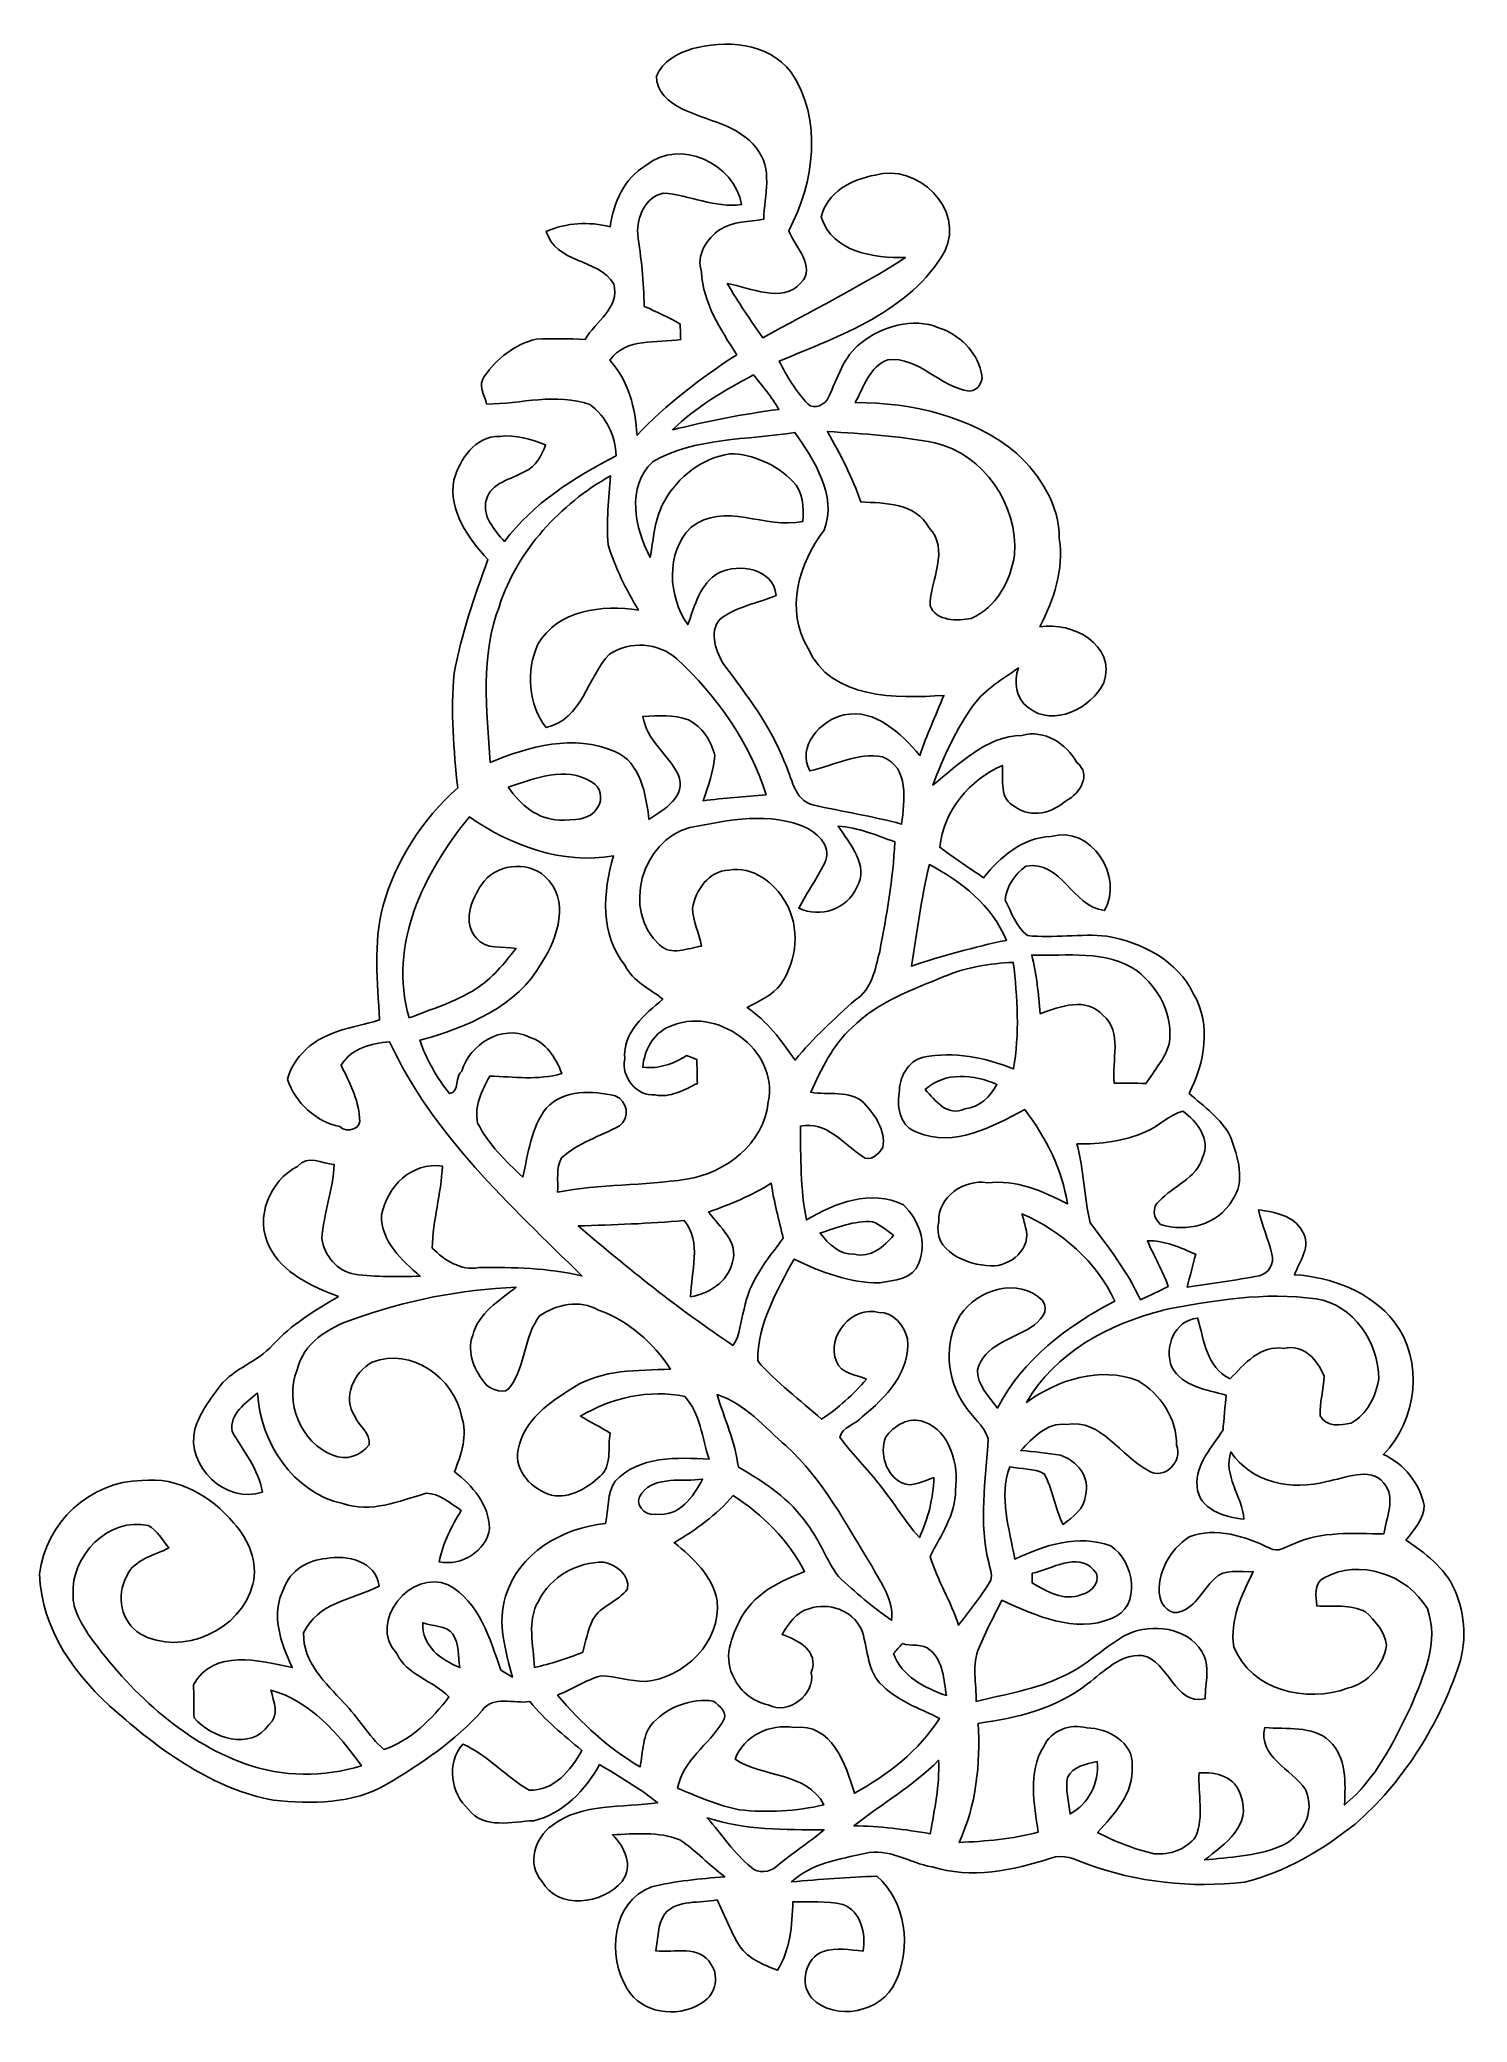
# Model space of a CAD drawing. Header units: centimetres. Extents: x -7.5 to 7.1, y -12.6 to 7.7.
import ezdxf

# ---------------------------------------------------------------- set-up
doc = ezdxf.new("R2010")
doc.units = ezdxf.units.CM
doc.header["$MEASUREMENT"] = 0
doc.layers.add('Camada 1', color=7, linetype='Continuous')

msp = doc.modelspace()

# ---------------------------------------------------------------- linework, layer by layer
at = {"layer": 'Camada 1', "color": 13}
for points, knots in [([(-0.837, 7.578), (-0.493, 7.673), (-0.052, 7.646), (0.181, 7.343), (0.181, 7.343), (0.509, 6.858), (0.421, 6.213), (0.159, 5.718), (0.159, 5.718), (0.225, 5.555), (0.442, 5.353), (0.284, 5.185), (0.284, 5.185), (0.094, 4.967), (-0.232, 5.142), (-0.469, 5.179), (-0.469, 5.179), (-0.356, 4.988), (-0.234, 4.804), (-0.104, 4.624), (-0.104, 4.624), (0.382, 4.896), (0.884, 5.142), (1.352, 5.445), (1.352, 5.445), (1.031, 5.441), (0.605, 5.495), (0.492, 5.859), (0.492, 5.859), (0.549, 6.114), (0.806, 6.245), (1.042, 6.289), (1.042, 6.289), (1.469, 6.413), (1.967, 5.943), (1.754, 5.51), (1.754, 5.51), (1.401, 4.889), (0.683, 4.647), (0.062, 4.386), (0.062, 4.386), (0.141, 4.229), (0.233, 4.077), (0.354, 3.949), (0.354, 3.949), (0.416, 3.883), (0.537, 3.941), (0.565, 4.016), (0.565, 4.016), (0.657, 4.21), (0.718, 4.433), (0.895, 4.57), (0.895, 4.57), (1.115, 4.741), (1.424, 4.838), (1.692, 4.728), (1.692, 4.728), (1.899, 4.659), (2.078, 4.492), (2.126, 4.274), (2.126, 4.274), (2.161, 4.191), (2.099, 4.082), (2.007, 4.08), (2.007, 4.08), (1.701, 4.119), (1.496, 4.434), (1.172, 4.401), (1.172, 4.401), (0.989, 4.327), (0.924, 4.125), (0.84, 3.963), (0.84, 3.963), (1.423, 3.962), (2.035, 3.822), (2.492, 3.442), (2.492, 3.442), (2.731, 3.217), (2.928, 2.912), (2.925, 2.572), (2.925, 2.572), (2.977, 2.253), (2.867, 1.949), (2.727, 1.67), (2.727, 1.67), (3.059, 1.724), (3.508, 1.489), (3.381, 1.097), (3.381, 1.097), (3.254, 0.837), (2.863, 0.64), (2.608, 0.843), (2.608, 0.843), (2.477, 0.939), (2.461, 1.106), (2.507, 1.249), (2.507, 1.249), (2.346, 1.137), (2.172, 1.034), (2.052, 0.875), (2.052, 0.875), (1.869, 0.625), (1.744, 0.339), (1.632, 0.052), (1.632, 0.052), (1.906, 0.266), (2.169, 0.55), (2.543, 0.56), (2.543, 0.56), (2.774, 0.622), (2.997, 0.476), (3.105, 0.281), (3.105, 0.281), (3.26, 0.16), (3.133, -0.042), (2.999, -0.105), (2.999, -0.105), (2.858, -0.233), (2.639, -0.292), (2.475, -0.171), (2.475, -0.171), (2.308, -0.096), (2.352, 0.103), (2.344, 0.253), (2.344, 0.253), (2.007, 0.109), (1.742, -0.216), (1.703, -0.584), (1.703, -0.584), (1.848, -0.693), (2, -0.793), (2.151, -0.896), (2.151, -0.896), (2.323, -0.681), (2.547, -0.486), (2.838, -0.475), (2.838, -0.475), (3.25, -0.352), (3.589, -0.888), (3.386, -1.231), (3.386, -1.231), (3.047, -1.185), (2.953, -0.711), (2.582, -0.779), (2.582, -0.779), (2.472, -0.858), (2.383, -0.988), (2.373, -1.124), (2.373, -1.124), (2.434, -1.248), (2.486, -1.402), (2.6, -1.487), (2.6, -1.487), (2.868, -1.517), (3.143, -1.464), (3.412, -1.494), (3.412, -1.494), (3.769, -1.557), (4.137, -1.743), (4.299, -2.086), (4.299, -2.086), (4.481, -2.401), (4.414, -2.791), (4.252, -3.101), (4.252, -3.101), (4.403, -3.236), (4.581, -3.358), (4.676, -3.544), (4.676, -3.544), (4.749, -3.746), (4.836, -4.005), (4.69, -4.198), (4.69, -4.198), (4.55, -4.444), (4.22, -4.527), (3.961, -4.44), (3.961, -4.44), (3.887, -4.382), (3.868, -4.261), (3.949, -4.201), (3.949, -4.201), (4.09, -4.048), (4.324, -3.973), (4.39, -3.758), (4.39, -3.758), (4.476, -3.565), (4.332, -3.391), (4.19, -3.283), (4.19, -3.283), (4.046, -3.318), (3.943, -3.437), (3.808, -3.494), (3.808, -3.494), (3.588, -3.59), (3.343, -3.625), (3.105, -3.616), (3.105, -3.616), (3.179, -3.88), (3.174, -4.16), (3.242, -4.424), (3.242, -4.424), (3.428, -4.676), (3.622, -4.924), (3.755, -5.21), (3.755, -5.21), (3.852, -5.169), (3.947, -5.123), (4.04, -5.074), (4.04, -5.074), (3.98, -4.913), (3.895, -4.765), (3.826, -4.609), (3.826, -4.609), (4.003, -4.602), (4.161, -4.679), (4.32, -4.746), (4.32, -4.746), (4.29, -4.856), (4.262, -4.97), (4.232, -5.081), (4.232, -5.081), (4.478, -5.043), (4.726, -5.014), (4.97, -4.965), (4.97, -4.965), (5.065, -4.945), (5.128, -4.837), (5.098, -4.744), (5.098, -4.744), (5.061, -4.591), (4.998, -4.445), (4.962, -4.291), (4.962, -4.291), (5.122, -4.317), (5.324, -4.346), (5.409, -4.509), (5.409, -4.509), (5.506, -4.657), (5.384, -4.817), (5.329, -4.955), (5.329, -4.955), (5.709, -4.979), (6.11, -5.128), (6.35, -5.437), (6.35, -5.437), (6.655, -5.833), (6.585, -6.445), (6.239, -6.793), (6.239, -6.793), (6.449, -6.886), (6.608, -7.087), (6.655, -7.311), (6.655, -7.311), (6.656, -7.451), (6.552, -7.564), (6.469, -7.668), (6.469, -7.668), (6.663, -7.803), (6.869, -7.948), (6.966, -8.174), (6.966, -8.174), (7.08, -8.43), (7.097, -8.738), (6.993, -9.001), (6.993, -9.001), (6.781, -9.598), (6.429, -10.155), (5.949, -10.572), (5.949, -10.572), (5.615, -10.838), (5.237, -11.061), (4.819, -11.165), (4.819, -11.165), (4.276, -11.228), (3.716, -11.169), (3.204, -10.977), (3.204, -10.977), (3.087, -10.939), (2.964, -10.868), (2.84, -10.921), (2.84, -10.921), (2.451, -11.047), (2.025, -11.133), (1.624, -11.01), (1.624, -11.01), (1.394, -10.97), (1.175, -10.809), (0.936, -10.872), (0.936, -10.872), (0.677, -10.933), (0.388, -10.97), (0.189, -11.164), (0.189, -11.164), (0.479, -11.135), (0.77, -11.117), (1.061, -11.104), (1.061, -11.104), (1.36, -11.371), (1.414, -11.83), (1.252, -12.185), (1.252, -12.185), (1.108, -12.498), (0.637, -12.599), (0.392, -12.348), (0.392, -12.348), (0.266, -12.202), (0.328, -11.938), (0.512, -11.874), (0.512, -11.874), (0.646, -11.836), (0.784, -11.855), (0.919, -11.871), (0.919, -11.871), (0.949, -11.691), (0.9, -11.465), (0.712, -11.394), (0.712, -11.394), (0.545, -11.354), (0.372, -11.373), (0.202, -11.366), (0.202, -11.366), (0.192, -11.608), (0.178, -11.854), (0.044, -12.066), (0.044, -12.066), (-0.098, -12.009), (-0.256, -11.952), (-0.343, -11.818), (-0.343, -11.818), (-0.436, -11.669), (-0.498, -11.503), (-0.573, -11.346), (-0.573, -11.346), (-0.747, -11.385), (-0.976, -11.339), (-1.108, -11.488), (-1.108, -11.488), (-1.183, -11.6), (-1.178, -11.74), (-1.198, -11.869), (-1.198, -11.869), (-1.009, -11.887), (-0.751, -11.806), (-0.636, -12.003), (-0.636, -12.003), (-0.538, -12.143), (-0.602, -12.342), (-0.749, -12.412), (-0.749, -12.412), (-0.987, -12.555), (-1.346, -12.508), (-1.491, -12.257), (-1.491, -12.257), (-1.697, -11.924), (-1.656, -11.37), (-1.243, -11.214), (-1.243, -11.214), (-0.999, -11.152), (-0.746, -11.133), (-0.495, -11.11), (-0.495, -11.11), (-0.655, -10.993), (-0.788, -10.842), (-0.954, -10.734), (-0.954, -10.734), (-1.173, -10.644), (-1.413, -10.673), (-1.643, -10.681), (-1.643, -10.681), (-1.518, -10.805), (-1.426, -10.999), (-1.545, -11.16), (-1.545, -11.16), (-1.744, -11.389), (-2.197, -11.459), (-2.364, -11.155), (-2.364, -11.155), (-2.524, -10.978), (-2.435, -10.709), (-2.26, -10.585), (-2.26, -10.585), (-1.956, -10.354), (-1.535, -10.405), (-1.18, -10.354), (-1.18, -10.354), (-1.366, -10.205), (-1.571, -10.085), (-1.775, -9.964), (-1.775, -9.964), (-1.923, -10.225), (-2.143, -10.467), (-2.448, -10.537), (-2.448, -10.537), (-2.668, -10.548), (-2.955, -10.627), (-3.114, -10.423), (-3.114, -10.423), (-3.297, -10.256), (-3.343, -9.949), (-3.174, -9.755), (-3.174, -9.755), (-2.916, -9.864), (-2.736, -10.09), (-2.495, -10.224), (-2.495, -10.224), (-2.247, -10.235), (-2.062, -10.022), (-1.956, -9.819), (-1.956, -9.819), (-2.142, -9.662), (-2.334, -9.51), (-2.487, -9.32), (-2.487, -9.32), (-2.647, -9.342), (-2.862, -9.254), (-2.976, -9.409), (-2.976, -9.409), (-3.247, -9.724), (-3.599, -9.952), (-3.951, -10.165), (-3.951, -10.165), (-4.296, -10.372), (-4.72, -10.363), (-5.107, -10.329), (-5.107, -10.329), (-5.722, -10.212), (-6.245, -9.835), (-6.707, -9.432), (-6.707, -9.432), (-7.123, -9.073), (-7.485, -8.585), (-7.499, -8.014), (-7.499, -8.014), (-7.443, -7.496), (-6.979, -7.061), (-6.454, -7.06), (-6.454, -7.06), (-6.088, -7.015), (-5.74, -7.223), (-5.514, -7.495), (-5.514, -7.495), (-5.364, -7.661), (-5.264, -7.893), (-5.319, -8.119), (-5.319, -8.119), (-5.438, -8.59), (-6.042, -8.863), (-6.471, -8.628), (-6.471, -8.628), (-6.666, -8.505), (-6.722, -8.235), (-6.609, -8.038), (-6.609, -8.038), (-6.536, -7.863), (-6.329, -7.829), (-6.178, -7.748), (-6.178, -7.748), (-6.242, -7.666), (-6.297, -7.572), (-6.389, -7.519), (-6.389, -7.519), (-6.793, -7.429), (-7.181, -7.831), (-7.158, -8.226), (-7.158, -8.226), (-7.163, -8.385), (-7.067, -8.524), (-6.987, -8.654), (-6.987, -8.654), (-6.58, -9.211), (-6.056, -9.716), (-5.398, -9.957), (-5.398, -9.957), (-5.018, -10.091), (-4.594, -10.095), (-4.209, -9.975), (-4.209, -9.975), (-4.449, -9.648), (-4.727, -9.316), (-5.134, -9.202), (-5.134, -9.202), (-5.107, -9.319), (-5.043, -9.462), (-5.156, -9.557), (-5.156, -9.557), (-5.341, -9.827), (-5.745, -9.69), (-5.921, -9.485), (-5.921, -9.485), (-5.922, -9.401), (-5.924, -9.232), (-5.925, -9.147), (-5.925, -9.147), (-5.726, -8.778), (-5.247, -8.896), (-4.917, -8.972), (-4.917, -8.972), (-5.034, -8.724), (-5.14, -8.424), (-5.001, -8.163), (-5.001, -8.163), (-4.942, -7.976), (-4.754, -7.871), (-4.568, -7.856), (-4.568, -7.856), (-4.358, -7.815), (-4.061, -7.882), (-4.028, -8.138), (-4.028, -8.138), (-4.295, -8.279), (-4.661, -8.305), (-4.8, -8.618), (-4.8, -8.618), (-4.813, -8.917), (-4.571, -9.132), (-4.389, -9.332), (-4.389, -9.332), (-4.241, -9.481), (-4.139, -9.671), (-3.98, -9.809), (-3.98, -9.809), (-3.705, -9.719), (-3.488, -9.498), (-3.315, -9.272), (-3.315, -9.272), (-3.477, -9.103), (-3.744, -9.052), (-3.849, -8.827), (-3.849, -8.827), (-4.153, -8.502), (-3.698, -7.958), (-3.322, -8.126), (-3.322, -8.126), (-2.998, -8.301), (-2.899, -8.679), (-2.783, -8.998), (-2.783, -8.998), (-2.783, -8.998), (-2.665, -9.071), (-2.665, -9.071), (-2.665, -9.071), (-2.735, -8.802), (-2.824, -8.517), (-2.735, -8.243), (-2.735, -8.243), (-2.608, -7.803), (-2.15, -7.54), (-1.715, -7.5), (-1.715, -7.5), (-1.679, -7.356), (-1.704, -7.192), (-1.614, -7.066), (-1.614, -7.066), (-1.374, -6.806), (-0.979, -6.822), (-0.655, -6.841), (-0.655, -6.841), (-0.727, -6.625), (-0.744, -6.37), (-0.904, -6.2), (-0.904, -6.2), (-1.268, -6.123), (-1.651, -6.214), (-1.971, -6.401), (-1.971, -6.401), (-1.869, -6.458), (-1.768, -6.515), (-1.666, -6.574), (-1.666, -6.574), (-1.693, -6.716), (-1.645, -6.909), (-1.769, -7.016), (-1.769, -7.016), (-1.902, -7.137), (-2.077, -7.245), (-2.265, -7.21), (-2.265, -7.21), (-2.46, -7.15), (-2.654, -6.97), (-2.606, -6.743), (-2.606, -6.743), (-2.554, -6.446), (-2.283, -6.254), (-2.041, -6.108), (-2.041, -6.108), (-1.747, -5.92), (-1.384, -5.935), (-1.05, -5.921), (-1.05, -5.921), (-1.225, -5.65), (-1.479, -5.426), (-1.785, -5.316), (-1.785, -5.316), (-1.979, -5.207), (-2.214, -5.255), (-2.388, -5.376), (-2.388, -5.376), (-2.55, -5.588), (-2.529, -5.882), (-2.687, -6.098), (-2.687, -6.098), (-2.736, -6.189), (-2.872, -6.132), (-2.935, -6.081), (-2.935, -6.081), (-3.049, -5.945), (-3.137, -5.754), (-3.072, -5.576), (-3.072, -5.576), (-3.015, -5.347), (-2.8, -5.22), (-2.628, -5.082), (-2.628, -5.082), (-3.195, -5.106), (-3.757, -5.217), (-4.291, -5.41), (-4.291, -5.41), (-4.542, -5.492), (-4.805, -5.654), (-4.868, -5.929), (-4.868, -5.929), (-4.999, -6.257), (-4.829, -6.672), (-4.502, -6.801), (-4.502, -6.801), (-4.37, -6.861), (-4.216, -6.805), (-4.131, -6.694), (-4.131, -6.694), (-4.114, -6.578), (-4.235, -6.499), (-4.278, -6.402), (-4.278, -6.402), (-4.404, -6.213), (-4.288, -5.946), (-4.098, -5.85), (-4.098, -5.85), (-3.699, -5.692), (-3.263, -6.01), (-3.186, -6.402), (-3.186, -6.402), (-3.12, -6.596), (-3.187, -6.791), (-3.259, -6.97), (-3.259, -6.97), (-3.074, -7.107), (-2.906, -7.308), (-2.899, -7.548), (-2.899, -7.548), (-2.931, -7.784), (-3.188, -7.936), (-3.414, -7.891), (-3.414, -7.891), (-3.38, -7.699), (-3.285, -7.53), (-3.19, -7.364), (-3.19, -7.364), (-3.301, -7.294), (-3.412, -7.189), (-3.548, -7.19), (-3.548, -7.19), (-3.826, -7.268), (-4.111, -7.396), (-4.4, -7.295), (-4.4, -7.295), (-4.911, -7.183), (-5.244, -6.667), (-5.272, -6.165), (-5.272, -6.165), (-5.391, -6.27), (-5.56, -6.372), (-5.532, -6.559), (-5.532, -6.559), (-5.417, -6.758), (-5.261, -6.942), (-5.222, -7.177), (-5.222, -7.177), (-5.588, -7.308), (-6.01, -6.91), (-5.912, -6.535), (-5.912, -6.535), (-5.864, -6.368), (-5.754, -6.228), (-5.654, -6.091), (-5.654, -6.091), (-5.509, -5.911), (-5.272, -5.845), (-5.117, -5.675), (-5.117, -5.675), (-4.931, -5.463), (-4.682, -5.323), (-4.445, -5.177), (-4.445, -5.177), (-4.717, -5.075), (-5.017, -4.939), (-5.151, -4.665), (-5.151, -4.665), (-5.304, -4.371), (-5.146, -3.994), (-4.863, -3.847), (-4.863, -3.847), (-4.759, -3.724), (-4.614, -3.819), (-4.487, -3.828), (-4.487, -3.828), (-4.499, -4.086), (-4.596, -4.329), (-4.614, -4.586), (-4.614, -4.586), (-4.59, -4.759), (-4.456, -4.918), (-4.28, -4.95), (-4.28, -4.95), (-4.058, -4.979), (-3.833, -4.975), (-3.609, -4.97), (-3.609, -4.97), (-3.797, -4.806), (-4.009, -4.617), (-4.005, -4.344), (-4.005, -4.344), (-3.945, -4.059), (-3.698, -3.795), (-3.382, -3.845), (-3.382, -3.845), (-3.392, -4.127), (-3.482, -4.399), (-3.485, -4.682), (-3.485, -4.682), (-3.36, -4.808), (-3.194, -4.916), (-3.008, -4.882), (-3.008, -4.882), (-2.656, -4.878), (-2.3, -4.885), (-1.955, -4.967), (-1.955, -4.967), (-2.689, -4.244), (-3.482, -3.524), (-3.922, -2.573), (-3.922, -2.573), (-4.114, -2.589), (-4.311, -2.64), (-4.417, -2.813), (-4.417, -2.813), (-4.334, -2.984), (-4.24, -3.156), (-4.23, -3.351), (-4.23, -3.351), (-4.193, -3.453), (-4.358, -3.518), (-4.43, -3.44), (-4.43, -3.44), (-4.677, -3.388), (-4.883, -3.199), (-4.964, -2.959), (-4.964, -2.959), (-4.944, -2.857), (-4.884, -2.768), (-4.816, -2.692), (-4.816, -2.692), (-4.619, -2.464), (-4.298, -2.431), (-4.024, -2.35), (-4.024, -2.35), (-4.045, -1.964), (-4.089, -1.568), (-3.99, -1.189), (-3.99, -1.189), (-3.859, -0.722), (-3.589, -0.298), (-3.225, 0.022), (-3.225, 0.022), (-3.267, 0.411), (-3.298, 0.804), (-3.262, 1.194), (-3.262, 1.194), (-3.188, 1.593), (-3.056, 1.977), (-2.916, 2.357), (-2.916, 2.357), (-3.118, 2.575), (-3.319, 2.852), (-3.265, 3.169), (-3.265, 3.169), (-3.202, 3.384), (-3.049, 3.623), (-2.795, 3.616), (-2.795, 3.616), (-2.632, 3.639), (-2.475, 3.586), (-2.326, 3.529), (-2.326, 3.529), (-2.367, 3.42), (-2.423, 3.304), (-2.539, 3.258), (-2.539, 3.258), (-2.671, 3.177), (-2.888, 3.147), (-2.932, 2.97), (-2.932, 2.97), (-2.982, 2.803), (-2.849, 2.659), (-2.748, 2.543), (-2.748, 2.543), (-2.455, 2.932), (-2.032, 3.197), (-1.605, 3.418), (-1.605, 3.418), (-1.609, 3.623), (-1.709, 3.821), (-1.875, 3.943), (-1.875, 3.943), (-2.216, 4.064), (-2.578, 3.949), (-2.929, 3.947), (-2.929, 3.947), (-2.95, 4.037), (-3.023, 4.144), (-2.953, 4.229), (-2.953, 4.229), (-2.827, 4.411), (-2.641, 4.559), (-2.422, 4.61), (-2.422, 4.61), (-2.256, 4.618), (-2.089, 4.617), (-1.923, 4.606), (-1.923, 4.606), (-1.816, 4.793), (-1.565, 4.931), (-1.63, 5.175), (-1.63, 5.175), (-1.791, 5.441), (-2.224, 5.382), (-2.319, 5.713), (-2.319, 5.713), (-2.112, 5.802), (-1.885, 5.815), (-1.666, 5.76), (-1.666, 5.76), (-1.629, 6.009), (-1.527, 6.253), (-1.301, 6.387), (-1.301, 6.387), (-0.952, 6.673), (-0.397, 6.404), (-0.322, 5.987), (-0.322, 5.987), (-0.597, 5.947), (-0.853, 6.086), (-1.123, 6.103), (-1.123, 6.103), (-1.307, 6.067), (-1.393, 5.858), (-1.385, 5.687), (-1.385, 5.687), (-1.351, 5.441), (-1.319, 5.195), (-1.32, 4.946), (-1.32, 4.946), (-1.193, 4.894), (-1.07, 4.831), (-0.95, 4.765), (-0.95, 4.765), (-0.949, 4.713), (-0.947, 4.661), (-0.945, 4.608), (-0.945, 4.608), (-1.193, 4.566), (-1.502, 4.632), (-1.669, 4.396), (-1.669, 4.396), (-1.48, 4.185), (-1.407, 3.907), (-1.392, 3.629), (-1.392, 3.629), (-1.09, 3.947), (-0.74, 4.213), (-0.373, 4.451), (-0.373, 4.451), (-0.535, 4.711), (-0.719, 4.978), (-0.732, 5.296), (-0.732, 5.296), (-0.791, 5.473), (-0.679, 5.637), (-0.543, 5.733), (-0.543, 5.733), (-0.41, 5.815), (-0.247, 5.811), (-0.097, 5.837), (-0.097, 5.837), (-0.087, 6.078), (0.001, 6.359), (-0.172, 6.563), (-0.172, 6.563), (-0.355, 6.807), (-0.678, 6.84), (-0.935, 6.967), (-0.935, 6.967), (-1.062, 7.029), (-1.199, 7.145), (-1.192, 7.3), (-1.192, 7.3), (-1.134, 7.45), (-0.978, 7.532), (-0.833, 7.58), (-0.833, 7.58), (-0.833, 7.58), (-0.837, 7.578), (-0.837, 7.578)], [0, 0, 0, 0, 0.004367, 0.004367, 0.004367, 0.004367, 0.008734, 0.008734, 0.008734, 0.008734, 0.0131, 0.0131, 0.0131, 0.0131, 0.017467, 0.017467, 0.017467, 0.017467, 0.021834, 0.021834, 0.021834, 0.021834, 0.026201, 0.026201, 0.026201, 0.026201, 0.030568, 0.030568, 0.030568, 0.030568, 0.034934, 0.034934, 0.034934, 0.034934, 0.039301, 0.039301, 0.039301, 0.039301, 0.043668, 0.043668, 0.043668, 0.043668, 0.048035, 0.048035, 0.048035, 0.048035, 0.052402, 0.052402, 0.052402, 0.052402, 0.056769, 0.056769, 0.056769, 0.056769, 0.061135, 0.061135, 0.061135, 0.061135, 0.065502, 0.065502, 0.065502, 0.065502, 0.069869, 0.069869, 0.069869, 0.069869, 0.074236, 0.074236, 0.074236, 0.074236, 0.078603, 0.078603, 0.078603, 0.078603, 0.082969, 0.082969, 0.082969, 0.082969, 0.087336, 0.087336, 0.087336, 0.087336, 0.091703, 0.091703, 0.091703, 0.091703, 0.09607, 0.09607, 0.09607, 0.09607, 0.100437, 0.100437, 0.100437, 0.100437, 0.104803, 0.104803, 0.104803, 0.104803, 0.10917, 0.10917, 0.10917, 0.10917, 0.113537, 0.113537, 0.113537, 0.113537, 0.117904, 0.117904, 0.117904, 0.117904, 0.122271, 0.122271, 0.122271, 0.122271, 0.126638, 0.126638, 0.126638, 0.126638, 0.131004, 0.131004, 0.131004, 0.131004, 0.135371, 0.135371, 0.135371, 0.135371, 0.139738, 0.139738, 0.139738, 0.139738, 0.144105, 0.144105, 0.144105, 0.144105, 0.148472, 0.148472, 0.148472, 0.148472, 0.152838, 0.152838, 0.152838, 0.152838, 0.157205, 0.157205, 0.157205, 0.157205, 0.161572, 0.161572, 0.161572, 0.161572, 0.165939, 0.165939, 0.165939, 0.165939, 0.170306, 0.170306, 0.170306, 0.170306, 0.174672, 0.174672, 0.174672, 0.174672, 0.179039, 0.179039, 0.179039, 0.179039, 0.183406, 0.183406, 0.183406, 0.183406, 0.187773, 0.187773, 0.187773, 0.187773, 0.19214, 0.19214, 0.19214, 0.19214, 0.196507, 0.196507, 0.196507, 0.196507, 0.200873, 0.200873, 0.200873, 0.200873, 0.20524, 0.20524, 0.20524, 0.20524, 0.209607, 0.209607, 0.209607, 0.209607, 0.213974, 0.213974, 0.213974, 0.213974, 0.218341, 0.218341, 0.218341, 0.218341, 0.222707, 0.222707, 0.222707, 0.222707, 0.227074, 0.227074, 0.227074, 0.227074, 0.231441, 0.231441, 0.231441, 0.231441, 0.235808, 0.235808, 0.235808, 0.235808, 0.240175, 0.240175, 0.240175, 0.240175, 0.244541, 0.244541, 0.244541, 0.244541, 0.248908, 0.248908, 0.248908, 0.248908, 0.253275, 0.253275, 0.253275, 0.253275, 0.257642, 0.257642, 0.257642, 0.257642, 0.262009, 0.262009, 0.262009, 0.262009, 0.266376, 0.266376, 0.266376, 0.266376, 0.270742, 0.270742, 0.270742, 0.270742, 0.275109, 0.275109, 0.275109, 0.275109, 0.279476, 0.279476, 0.279476, 0.279476, 0.283843, 0.283843, 0.283843, 0.283843, 0.28821, 0.28821, 0.28821, 0.28821, 0.292576, 0.292576, 0.292576, 0.292576, 0.296943, 0.296943, 0.296943, 0.296943, 0.30131, 0.30131, 0.30131, 0.30131, 0.305677, 0.305677, 0.305677, 0.305677, 0.310044, 0.310044, 0.310044, 0.310044, 0.31441, 0.31441, 0.31441, 0.31441, 0.318777, 0.318777, 0.318777, 0.318777, 0.323144, 0.323144, 0.323144, 0.323144, 0.327511, 0.327511, 0.327511, 0.327511, 0.331878, 0.331878, 0.331878, 0.331878, 0.336245, 0.336245, 0.336245, 0.336245, 0.340611, 0.340611, 0.340611, 0.340611, 0.344978, 0.344978, 0.344978, 0.344978, 0.349345, 0.349345, 0.349345, 0.349345, 0.353712, 0.353712, 0.353712, 0.353712, 0.358079, 0.358079, 0.358079, 0.358079, 0.362445, 0.362445, 0.362445, 0.362445, 0.366812, 0.366812, 0.366812, 0.366812, 0.371179, 0.371179, 0.371179, 0.371179, 0.375546, 0.375546, 0.375546, 0.375546, 0.379913, 0.379913, 0.379913, 0.379913, 0.384279, 0.384279, 0.384279, 0.384279, 0.388646, 0.388646, 0.388646, 0.388646, 0.393013, 0.393013, 0.393013, 0.393013, 0.39738, 0.39738, 0.39738, 0.39738, 0.401747, 0.401747, 0.401747, 0.401747, 0.406114, 0.406114, 0.406114, 0.406114, 0.41048, 0.41048, 0.41048, 0.41048, 0.414847, 0.414847, 0.414847, 0.414847, 0.419214, 0.419214, 0.419214, 0.419214, 0.423581, 0.423581, 0.423581, 0.423581, 0.427948, 0.427948, 0.427948, 0.427948, 0.432314, 0.432314, 0.432314, 0.432314, 0.436681, 0.436681, 0.436681, 0.436681, 0.441048, 0.441048, 0.441048, 0.441048, 0.445415, 0.445415, 0.445415, 0.445415, 0.449782, 0.449782, 0.449782, 0.449782, 0.454148, 0.454148, 0.454148, 0.454148, 0.458515, 0.458515, 0.458515, 0.458515, 0.462882, 0.462882, 0.462882, 0.462882, 0.467249, 0.467249, 0.467249, 0.467249, 0.471616, 0.471616, 0.471616, 0.471616, 0.475983, 0.475983, 0.475983, 0.475983, 0.480349, 0.480349, 0.480349, 0.480349, 0.484716, 0.484716, 0.484716, 0.484716, 0.489083, 0.489083, 0.489083, 0.489083, 0.49345, 0.49345, 0.49345, 0.49345, 0.497817, 0.497817, 0.497817, 0.497817, 0.502183, 0.502183, 0.502183, 0.502183, 0.50655, 0.50655, 0.50655, 0.50655, 0.510917, 0.510917, 0.510917, 0.510917, 0.515284, 0.515284, 0.515284, 0.515284, 0.519651, 0.519651, 0.519651, 0.519651, 0.524017, 0.524017, 0.524017, 0.524017, 0.528384, 0.528384, 0.528384, 0.528384, 0.532751, 0.532751, 0.532751, 0.532751, 0.537118, 0.537118, 0.537118, 0.537118, 0.541485, 0.541485, 0.541485, 0.541485, 0.545852, 0.545852, 0.545852, 0.545852, 0.550218, 0.550218, 0.550218, 0.550218, 0.554585, 0.554585, 0.554585, 0.554585, 0.558952, 0.558952, 0.558952, 0.558952, 0.563319, 0.563319, 0.563319, 0.563319, 0.567686, 0.567686, 0.567686, 0.567686, 0.572052, 0.572052, 0.572052, 0.572052, 0.576419, 0.576419, 0.576419, 0.576419, 0.580786, 0.580786, 0.580786, 0.580786, 0.585153, 0.585153, 0.585153, 0.585153, 0.58952, 0.58952, 0.58952, 0.58952, 0.593886, 0.593886, 0.593886, 0.593886, 0.598253, 0.598253, 0.598253, 0.598253, 0.60262, 0.60262, 0.60262, 0.60262, 0.606987, 0.606987, 0.606987, 0.606987, 0.611354, 0.611354, 0.611354, 0.611354, 0.615721, 0.615721, 0.615721, 0.615721, 0.620087, 0.620087, 0.620087, 0.620087, 0.624454, 0.624454, 0.624454, 0.624454, 0.628821, 0.628821, 0.628821, 0.628821, 0.633188, 0.633188, 0.633188, 0.633188, 0.637555, 0.637555, 0.637555, 0.637555, 0.641921, 0.641921, 0.641921, 0.641921, 0.646288, 0.646288, 0.646288, 0.646288, 0.650655, 0.650655, 0.650655, 0.650655, 0.655022, 0.655022, 0.655022, 0.655022, 0.659389, 0.659389, 0.659389, 0.659389, 0.663755, 0.663755, 0.663755, 0.663755, 0.668122, 0.668122, 0.668122, 0.668122, 0.672489, 0.672489, 0.672489, 0.672489, 0.676856, 0.676856, 0.676856, 0.676856, 0.681223, 0.681223, 0.681223, 0.681223, 0.68559, 0.68559, 0.68559, 0.68559, 0.689956, 0.689956, 0.689956, 0.689956, 0.694323, 0.694323, 0.694323, 0.694323, 0.69869, 0.69869, 0.69869, 0.69869, 0.703057, 0.703057, 0.703057, 0.703057, 0.707424, 0.707424, 0.707424, 0.707424, 0.71179, 0.71179, 0.71179, 0.71179, 0.716157, 0.716157, 0.716157, 0.716157, 0.720524, 0.720524, 0.720524, 0.720524, 0.724891, 0.724891, 0.724891, 0.724891, 0.729258, 0.729258, 0.729258, 0.729258, 0.733624, 0.733624, 0.733624, 0.733624, 0.737991, 0.737991, 0.737991, 0.737991, 0.742358, 0.742358, 0.742358, 0.742358, 0.746725, 0.746725, 0.746725, 0.746725, 0.751092, 0.751092, 0.751092, 0.751092, 0.755459, 0.755459, 0.755459, 0.755459, 0.759825, 0.759825, 0.759825, 0.759825, 0.764192, 0.764192, 0.764192, 0.764192, 0.768559, 0.768559, 0.768559, 0.768559, 0.772926, 0.772926, 0.772926, 0.772926, 0.777293, 0.777293, 0.777293, 0.777293, 0.781659, 0.781659, 0.781659, 0.781659, 0.786026, 0.786026, 0.786026, 0.786026, 0.790393, 0.790393, 0.790393, 0.790393, 0.79476, 0.79476, 0.79476, 0.79476, 0.799127, 0.799127, 0.799127, 0.799127, 0.803493, 0.803493, 0.803493, 0.803493, 0.80786, 0.80786, 0.80786, 0.80786, 0.812227, 0.812227, 0.812227, 0.812227, 0.816594, 0.816594, 0.816594, 0.816594, 0.820961, 0.820961, 0.820961, 0.820961, 0.825328, 0.825328, 0.825328, 0.825328, 0.829694, 0.829694, 0.829694, 0.829694, 0.834061, 0.834061, 0.834061, 0.834061, 0.838428, 0.838428, 0.838428, 0.838428, 0.842795, 0.842795, 0.842795, 0.842795, 0.847162, 0.847162, 0.847162, 0.847162, 0.851528, 0.851528, 0.851528, 0.851528, 0.855895, 0.855895, 0.855895, 0.855895, 0.860262, 0.860262, 0.860262, 0.860262, 0.864629, 0.864629, 0.864629, 0.864629, 0.868996, 0.868996, 0.868996, 0.868996, 0.873362, 0.873362, 0.873362, 0.873362, 0.877729, 0.877729, 0.877729, 0.877729, 0.882096, 0.882096, 0.882096, 0.882096, 0.886463, 0.886463, 0.886463, 0.886463, 0.89083, 0.89083, 0.89083, 0.89083, 0.895197, 0.895197, 0.895197, 0.895197, 0.899563, 0.899563, 0.899563, 0.899563, 0.90393, 0.90393, 0.90393, 0.90393, 0.908297, 0.908297, 0.908297, 0.908297, 0.912664, 0.912664, 0.912664, 0.912664, 0.917031, 0.917031, 0.917031, 0.917031, 0.921397, 0.921397, 0.921397, 0.921397, 0.925764, 0.925764, 0.925764, 0.925764, 0.930131, 0.930131, 0.930131, 0.930131, 0.934498, 0.934498, 0.934498, 0.934498, 0.938865, 0.938865, 0.938865, 0.938865, 0.943231, 0.943231, 0.943231, 0.943231, 0.947598, 0.947598, 0.947598, 0.947598, 0.951965, 0.951965, 0.951965, 0.951965, 0.956332, 0.956332, 0.956332, 0.956332, 0.960699, 0.960699, 0.960699, 0.960699, 0.965066, 0.965066, 0.965066, 0.965066, 0.969432, 0.969432, 0.969432, 0.969432, 0.973799, 0.973799, 0.973799, 0.973799, 0.978166, 0.978166, 0.978166, 0.978166, 0.982533, 0.982533, 0.982533, 0.982533, 0.9869, 0.9869, 0.9869, 0.9869, 0.991266, 0.991266, 0.991266, 0.991266, 1, 1, 1, 1]), ([(-1.03, 3.682), (-0.672, 3.774), (-0.309, 3.844), (0.058, 3.893), (0.058, 3.893), (-0.017, 4.019), (-0.107, 4.134), (-0.202, 4.245), (-0.202, 4.245), (-0.495, 4.085), (-0.792, 3.92), (-1.03, 3.682), (-1.03, 3.682), (-1.03, 3.682), (-1.03, 3.682), (-1.03, 3.682)], [0, 0, 0, 0, 0.2, 0.2, 0.2, 0.2, 0.4, 0.4, 0.4, 0.4, 0.6, 0.6, 0.6, 0.6, 1, 1, 1, 1]), ([(-1.234, 3.354), (-1.504, 3.101), (-1.413, 2.675), (-1.258, 2.379), (-1.258, 2.379), (-1.221, 2.574), (-1.214, 2.78), (-1.112, 2.955), (-1.112, 2.955), (-0.975, 3.202), (-0.724, 3.395), (-0.443, 3.439), (-0.443, 3.439), (-0.205, 3.437), (0.031, 3.326), (0.199, 3.16), (0.199, 3.16), (0.309, 3.053), (0.31, 2.89), (0.304, 2.748), (0.304, 2.748), (-0.083, 2.661), (-0.495, 2.96), (-0.843, 2.685), (-0.843, 2.685), (-1.102, 2.428), (-1.073, 1.979), (-0.873, 1.692), (-0.873, 1.692), (-0.801, 1.884), (-0.749, 2.115), (-0.555, 2.221), (-0.555, 2.221), (-0.343, 2.321), (-0.003, 2.27), (0.032, 1.991), (0.032, 1.991), (-0.159, 1.909), (-0.376, 1.878), (-0.543, 1.748), (-0.543, 1.748), (-0.662, 1.616), (-0.583, 1.402), (-0.494, 1.27), (-0.494, 1.27), (-0.262, 0.962), (-0.023, 0.651), (0.115, 0.287), (0.115, 0.287), (0.192, 0.132), (0.21, -0.1), (0.407, -0.152), (0.407, -0.152), (0.708, -0.22), (1.014, -0.267), (1.313, -0.347), (1.313, -0.347), (1.343, -0.107), (1.394, 0.229), (1.119, 0.341), (1.119, 0.341), (0.866, 0.39), (0.619, 0.251), (0.376, 0.197), (0.376, 0.197), (0.237, 0.444), (0.484, 0.715), (0.721, 0.769), (0.721, 0.769), (1.05, 0.837), (1.303, 0.579), (1.5, 0.354), (1.5, 0.354), (1.569, 0.563), (1.662, 0.764), (1.745, 0.968), (1.745, 0.968), (1.264, 0.936), (0.585, 0.925), (0.358, 1.449), (0.358, 1.449), (0.118, 1.838), (0.261, 2.321), (0.523, 2.657), (0.523, 2.657), (0.655, 3.02), (0.418, 3.37), (0.223, 3.658), (0.223, 3.658), (-0.263, 3.575), (-0.795, 3.612), (-1.234, 3.355), (-1.234, 3.355), (-1.234, 3.355), (-1.234, 3.354), (-1.234, 3.354)], [0, 0, 0, 0, 0.04, 0.04, 0.04, 0.04, 0.08, 0.08, 0.08, 0.08, 0.12, 0.12, 0.12, 0.12, 0.16, 0.16, 0.16, 0.16, 0.2, 0.2, 0.2, 0.2, 0.24, 0.24, 0.24, 0.24, 0.28, 0.28, 0.28, 0.28, 0.32, 0.32, 0.32, 0.32, 0.36, 0.36, 0.36, 0.36, 0.4, 0.4, 0.4, 0.4, 0.44, 0.44, 0.44, 0.44, 0.48, 0.48, 0.48, 0.48, 0.52, 0.52, 0.52, 0.52, 0.56, 0.56, 0.56, 0.56, 0.6, 0.6, 0.6, 0.6, 0.64, 0.64, 0.64, 0.64, 0.68, 0.68, 0.68, 0.68, 0.72, 0.72, 0.72, 0.72, 0.76, 0.76, 0.76, 0.76, 0.8, 0.8, 0.8, 0.8, 0.84, 0.84, 0.84, 0.84, 0.88, 0.88, 0.88, 0.88, 0.92, 0.92, 0.92, 0.92, 1, 1, 1, 1]), ([(0.554, 3.666), (0.683, 3.434), (0.813, 3.2), (0.896, 2.946), (0.896, 2.946), (1.142, 2.936), (1.458, 2.936), (1.592, 2.684), (1.592, 2.684), (1.81, 2.46), (1.606, 2.149), (1.604, 1.884), (1.604, 1.884), (1.664, 1.726), (1.891, 1.725), (2.025, 1.756), (2.025, 1.756), (2.282, 1.865), (2.429, 2.141), (2.468, 2.407), (2.468, 2.407), (2.502, 2.916), (2.157, 3.431), (1.654, 3.552), (1.654, 3.552), (1.291, 3.621), (0.921, 3.644), (0.553, 3.666), (0.553, 3.666), (0.553, 3.666), (0.554, 3.666), (0.554, 3.666)], [0, 0, 0, 0, 0.111111, 0.111111, 0.111111, 0.111111, 0.222222, 0.222222, 0.222222, 0.222222, 0.333333, 0.333333, 0.333333, 0.333333, 0.444444, 0.444444, 0.444444, 0.444444, 0.555556, 0.555556, 0.555556, 0.555556, 0.666667, 0.666667, 0.666667, 0.666667, 0.777778, 0.777778, 0.777778, 0.777778, 1, 1, 1, 1]), ([(-2.796, 1.889), (-2.998, 1.379), (-2.927, 0.817), (-2.893, 0.283), (-2.893, 0.283), (-2.494, 0.448), (-2.039, 0.577), (-1.62, 0.394), (-1.62, 0.394), (-1.352, 0.287), (-1.301, -0.049), (-1.27, -0.3), (-1.27, -0.3), (-1.118, -0.197), (-0.879, -0.068), (-0.97, 0.159), (-0.97, 0.159), (-1.074, 0.369), (-1.297, 0.507), (-1.331, 0.754), (-1.331, 0.754), (-1.176, 0.759), (-1.016, 0.778), (-0.867, 0.718), (-0.867, 0.718), (-0.727, 0.649), (-0.631, 0.503), (-0.597, 0.353), (-0.597, 0.353), (-0.608, 0.195), (-0.665, 0.041), (-0.716, -0.109), (-0.716, -0.109), (-0.502, -0.082), (-0.287, -0.066), (-0.072, -0.047), (-0.072, -0.047), (-0.239, 0.491), (-0.577, 0.962), (-0.985, 1.343), (-0.985, 1.343), (-1.168, 1.507), (-1.468, 1.53), (-1.672, 1.391), (-1.672, 1.391), (-1.9, 1.154), (-1.951, 0.725), (-2.32, 0.639), (-2.32, 0.639), (-2.507, 0.877), (-2.527, 1.218), (-2.406, 1.491), (-2.406, 1.491), (-2.204, 1.843), (-1.742, 1.898), (-1.377, 1.84), (-1.377, 1.84), (-1.503, 2.051), (-1.615, 2.273), (-1.687, 2.509), (-1.687, 2.509), (-1.707, 2.744), (-1.679, 2.98), (-1.664, 3.214), (-1.664, 3.214), (-2.18, 2.92), (-2.608, 2.456), (-2.799, 1.888), (-2.799, 1.888), (-2.799, 1.888), (-2.796, 1.889), (-2.796, 1.889)], [0, 0, 0, 0, 0.052632, 0.052632, 0.052632, 0.052632, 0.105263, 0.105263, 0.105263, 0.105263, 0.157895, 0.157895, 0.157895, 0.157895, 0.210526, 0.210526, 0.210526, 0.210526, 0.263158, 0.263158, 0.263158, 0.263158, 0.315789, 0.315789, 0.315789, 0.315789, 0.368421, 0.368421, 0.368421, 0.368421, 0.421053, 0.421053, 0.421053, 0.421053, 0.473684, 0.473684, 0.473684, 0.473684, 0.526316, 0.526316, 0.526316, 0.526316, 0.578947, 0.578947, 0.578947, 0.578947, 0.631579, 0.631579, 0.631579, 0.631579, 0.684211, 0.684211, 0.684211, 0.684211, 0.736842, 0.736842, 0.736842, 0.736842, 0.789474, 0.789474, 0.789474, 0.789474, 0.842105, 0.842105, 0.842105, 0.842105, 0.894737, 0.894737, 0.894737, 0.894737, 1, 1, 1, 1]), ([(-2.709, 0.031), (-2.589, -0.147), (-2.41, -0.3), (-2.183, -0.307), (-2.183, -0.307), (-2.055, -0.302), (-1.865, -0.316), (-1.795, -0.177), (-1.795, -0.177), (-1.737, -0.091), (-1.76, 0.038), (-1.858, 0.083), (-1.858, 0.083), (-2.121, 0.254), (-2.441, 0.118), (-2.709, 0.03), (-2.709, 0.03), (-2.709, 0.03), (-2.709, 0.031), (-2.709, 0.031)], [0, 0, 0, 0, 0.166667, 0.166667, 0.166667, 0.166667, 0.333333, 0.333333, 0.333333, 0.333333, 0.5, 0.5, 0.5, 0.5, 0.666667, 0.666667, 0.666667, 0.666667, 1, 1, 1, 1]), ([(-3.723, -2.33), (-3.493, -2.24), (-3.253, -2.166), (-3.042, -2.034), (-3.042, -2.034), (-2.875, -1.928), (-2.749, -1.772), (-2.629, -1.618), (-2.629, -1.618), (-2.766, -1.596), (-2.937, -1.635), (-3.034, -1.515), (-3.034, -1.515), (-3.179, -1.36), (-3.086, -1.121), (-2.982, -0.967), (-2.982, -0.967), (-2.844, -0.757), (-2.521, -0.715), (-2.333, -0.883), (-2.333, -0.883), (-2.075, -1.117), (-2.198, -1.509), (-2.365, -1.761), (-2.365, -1.761), (-2.615, -2.219), (-3.135, -2.425), (-3.611, -2.558), (-3.611, -2.558), (-3.546, -2.758), (-3.439, -2.939), (-3.309, -3.103), (-3.309, -3.103), (-3.205, -3.091), (-3.252, -2.914), (-3.184, -2.873), (-3.184, -2.873), (-3.101, -2.599), (-2.775, -2.39), (-2.498, -2.524), (-2.498, -2.524), (-2.322, -2.575), (-2.222, -2.736), (-2.161, -2.898), (-2.161, -2.898), (-2.401, -2.97), (-2.653, -2.93), (-2.898, -2.924), (-2.898, -2.924), (-2.976, -3.071), (-3.061, -3.23), (-3.021, -3.404), (-3.021, -3.404), (-2.912, -3.622), (-2.736, -3.793), (-2.56, -3.956), (-2.56, -3.956), (-2.503, -3.716), (-2.476, -3.452), (-2.319, -3.251), (-2.319, -3.251), (-2.142, -3.056), (-1.846, -3.072), (-1.615, -3.127), (-1.615, -3.127), (-1.487, -3.174), (-1.463, -3.352), (-1.571, -3.433), (-1.571, -3.433), (-1.769, -3.541), (-1.995, -3.604), (-2.163, -3.761), (-2.163, -3.761), (-2.222, -3.865), (-2.196, -3.993), (-2.205, -4.11), (-2.205, -4.11), (-1.77, -4.03), (-1.324, -4.043), (-0.888, -3.979), (-0.888, -3.979), (-0.484, -3.915), (-0.094, -3.615), (-0.05, -3.188), (-0.05, -3.188), (0.061, -2.654), (-0.591, -2.192), (-1.066, -2.422), (-1.066, -2.422), (-1.229, -2.488), (-1.318, -2.663), (-1.333, -2.833), (-1.333, -2.833), (-1.172, -2.853), (-1.019, -2.8), (-0.885, -2.715), (-0.885, -2.715), (-0.85, -2.728), (-0.815, -2.741), (-0.78, -2.755), (-0.78, -2.755), (-0.779, -2.816), (-0.776, -2.938), (-0.775, -2.999), (-0.775, -2.999), (-0.908, -3.065), (-1.054, -3.148), (-1.206, -3.117), (-1.206, -3.117), (-1.398, -3.131), (-1.556, -2.933), (-1.517, -2.749), (-1.517, -2.749), (-1.54, -2.472), (-1.312, -2.297), (-1.128, -2.137), (-1.128, -2.137), (-1.262, -2.029), (-1.433, -1.958), (-1.514, -1.795), (-1.514, -1.795), (-1.767, -1.478), (-1.745, -1.041), (-1.631, -0.673), (-1.631, -0.673), (-2.157, -0.762), (-2.678, -0.571), (-3.106, -0.274), (-3.106, -0.274), (-3.569, -0.841), (-3.939, -1.576), (-3.723, -2.328), (-3.723, -2.328), (-3.723, -2.328), (-3.723, -2.33), (-3.723, -2.33)], [0, 0, 0, 0, 0.028571, 0.028571, 0.028571, 0.028571, 0.057143, 0.057143, 0.057143, 0.057143, 0.085714, 0.085714, 0.085714, 0.085714, 0.114286, 0.114286, 0.114286, 0.114286, 0.142857, 0.142857, 0.142857, 0.142857, 0.171429, 0.171429, 0.171429, 0.171429, 0.2, 0.2, 0.2, 0.2, 0.228571, 0.228571, 0.228571, 0.228571, 0.257143, 0.257143, 0.257143, 0.257143, 0.285714, 0.285714, 0.285714, 0.285714, 0.314286, 0.314286, 0.314286, 0.314286, 0.342857, 0.342857, 0.342857, 0.342857, 0.371429, 0.371429, 0.371429, 0.371429, 0.4, 0.4, 0.4, 0.4, 0.428571, 0.428571, 0.428571, 0.428571, 0.457143, 0.457143, 0.457143, 0.457143, 0.485714, 0.485714, 0.485714, 0.485714, 0.514286, 0.514286, 0.514286, 0.514286, 0.542857, 0.542857, 0.542857, 0.542857, 0.571429, 0.571429, 0.571429, 0.571429, 0.6, 0.6, 0.6, 0.6, 0.628571, 0.628571, 0.628571, 0.628571, 0.657143, 0.657143, 0.657143, 0.657143, 0.685714, 0.685714, 0.685714, 0.685714, 0.714286, 0.714286, 0.714286, 0.714286, 0.742857, 0.742857, 0.742857, 0.742857, 0.771429, 0.771429, 0.771429, 0.771429, 0.8, 0.8, 0.8, 0.8, 0.828571, 0.828571, 0.828571, 0.828571, 0.857143, 0.857143, 0.857143, 0.857143, 0.885714, 0.885714, 0.885714, 0.885714, 0.914286, 0.914286, 0.914286, 0.914286, 0.942857, 0.942857, 0.942857, 0.942857, 1, 1, 1, 1]), ([(-0.852, -0.383), (-1.345, -0.511), (-1.551, -1.236), (-1.161, -1.582), (-1.161, -1.582), (-1.042, -1.699), (-0.875, -1.616), (-0.733, -1.594), (-0.733, -1.594), (-0.756, -1.464), (-0.822, -1.341), (-0.824, -1.208), (-0.824, -1.208), (-0.795, -1.023), (-0.657, -0.825), (-0.454, -0.818), (-0.454, -0.818), (-0.207, -0.778), (0.011, -0.941), (0.125, -1.145), (0.125, -1.145), (0.28, -1.401), (0.245, -1.741), (0.079, -1.983), (0.079, -1.983), (-0.005, -2.1), (-0.144, -2.157), (-0.267, -2.223), (-0.267, -2.223), (-0.062, -2.36), (0.085, -2.561), (0.224, -2.76), (0.224, -2.76), (0.411, -2.536), (0.623, -2.336), (0.843, -2.144), (0.843, -2.144), (1.013, -2.036), (1.041, -1.83), (1.089, -1.652), (1.089, -1.652), (1.159, -1.281), (1.226, -0.908), (1.244, -0.53), (1.244, -0.53), (1.056, -0.46), (0.868, -0.383), (0.664, -0.369), (0.664, -0.369), (0.783, -0.548), (0.982, -0.772), (0.857, -0.992), (0.857, -0.992), (0.757, -1.22), (0.481, -1.312), (0.262, -1.206), (0.262, -1.206), (0.35, -1.041), (0.459, -0.887), (0.54, -0.718), (0.54, -0.718), (0.588, -0.57), (0.462, -0.453), (0.349, -0.389), (0.349, -0.389), (-0.031, -0.212), (-0.459, -0.308), (-0.852, -0.383), (-0.852, -0.383), (-0.852, -0.383), (-0.852, -0.383), (-0.852, -0.383)], [0, 0, 0, 0, 0.052632, 0.052632, 0.052632, 0.052632, 0.105263, 0.105263, 0.105263, 0.105263, 0.157895, 0.157895, 0.157895, 0.157895, 0.210526, 0.210526, 0.210526, 0.210526, 0.263158, 0.263158, 0.263158, 0.263158, 0.315789, 0.315789, 0.315789, 0.315789, 0.368421, 0.368421, 0.368421, 0.368421, 0.421053, 0.421053, 0.421053, 0.421053, 0.473684, 0.473684, 0.473684, 0.473684, 0.526316, 0.526316, 0.526316, 0.526316, 0.578947, 0.578947, 0.578947, 0.578947, 0.631579, 0.631579, 0.631579, 0.631579, 0.684211, 0.684211, 0.684211, 0.684211, 0.736842, 0.736842, 0.736842, 0.736842, 0.789474, 0.789474, 0.789474, 0.789474, 0.842105, 0.842105, 0.842105, 0.842105, 0.894737, 0.894737, 0.894737, 0.894737, 1, 1, 1, 1]), ([(1.598, -0.761), (1.51, -1.102), (1.475, -1.453), (1.413, -1.799), (1.413, -1.799), (1.732, -1.694), (2.055, -1.604), (2.384, -1.536), (2.384, -1.536), (2.239, -1.178), (1.927, -0.939), (1.598, -0.761), (1.598, -0.761), (1.598, -0.761), (1.598, -0.761), (1.598, -0.761)], [0, 0, 0, 0, 0.2, 0.2, 0.2, 0.2, 0.4, 0.4, 0.4, 0.4, 0.6, 0.6, 0.6, 0.6, 1, 1, 1, 1]), ([(1.761, -1.9), (1.427, -2.042), (1.068, -2.162), (0.808, -2.427), (0.808, -2.427), (0.608, -2.605), (0.494, -2.851), (0.384, -3.09), (0.384, -3.09), (0.563, -3.122), (0.785, -3.062), (0.928, -3.198), (0.928, -3.198), (1.039, -3.321), (1.152, -3.474), (1.122, -3.653), (1.122, -3.653), (1.079, -3.718), (0.992, -3.811), (0.911, -3.744), (0.911, -3.744), (0.714, -3.612), (0.545, -3.382), (0.279, -3.435), (0.279, -3.435), (0.282, -3.755), (0.278, -4.079), (0.34, -4.395), (0.34, -4.395), (0.635, -4.218), (0.995, -4.081), (1.333, -4.24), (1.333, -4.24), (1.488, -4.394), (1.576, -4.622), (1.489, -4.836), (1.489, -4.836), (1.436, -5.001), (1.234, -5.013), (1.091, -5.037), (1.091, -5.037), (0.783, -5.04), (0.487, -4.93), (0.215, -4.795), (0.215, -4.795), (0.039, -5.116), (-0.162, -5.461), (-0.158, -5.837), (-0.158, -5.837), (0.035, -6.06), (0.277, -6.234), (0.494, -6.433), (0.494, -6.433), (0.665, -6.318), (0.82, -6.181), (0.953, -6.023), (0.953, -6.023), (0.849, -5.976), (0.692, -5.968), (0.646, -5.842), (0.646, -5.842), (0.542, -5.589), (0.807, -5.265), (1.081, -5.34), (1.081, -5.34), (1.231, -5.34), (1.343, -5.473), (1.372, -5.611), (1.372, -5.611), (1.408, -5.945), (1.151, -6.216), (0.909, -6.407), (0.909, -6.407), (0.851, -6.487), (0.699, -6.51), (0.683, -6.619), (0.683, -6.619), (0.794, -6.776), (0.938, -6.906), (1.053, -7.06), (1.053, -7.06), (1.211, -7.246), (1.333, -7.46), (1.495, -7.643), (1.495, -7.643), (1.585, -7.45), (1.636, -7.242), (1.644, -7.029), (1.644, -7.029), (1.539, -7.058), (1.425, -7.138), (1.315, -7.083), (1.315, -7.083), (1.153, -7.003), (1.088, -6.784), (1.148, -6.618), (1.148, -6.618), (1.234, -6.499), (1.393, -6.398), (1.542, -6.46), (1.542, -6.46), (1.814, -6.553), (1.898, -6.901), (1.864, -7.157), (1.864, -7.157), (1.867, -7.412), (1.711, -7.618), (1.606, -7.836), (1.606, -7.836), (1.676, -8.079), (1.821, -8.296), (1.894, -8.539), (1.894, -8.539), (2.005, -8.396), (2.117, -8.254), (2.213, -8.101), (2.213, -8.101), (2.252, -8.043), (2.217, -7.973), (2.208, -7.912), (2.208, -7.912), (2.097, -7.492), (2.174, -7.055), (2.199, -6.629), (2.199, -6.629), (2.156, -6.496), (2.03, -6.409), (1.959, -6.291), (1.959, -6.291), (1.771, -6.025), (1.741, -5.647), (1.913, -5.367), (1.913, -5.367), (2.09, -5.105), (2.508, -4.975), (2.753, -5.217), (2.753, -5.217), (2.837, -5.321), (2.723, -5.436), (2.637, -5.491), (2.637, -5.491), (2.442, -5.617), (2.152, -5.671), (2.088, -5.929), (2.088, -5.929), (2.086, -6.083), (2.208, -6.202), (2.294, -6.319), (2.294, -6.319), (2.547, -5.822), (3.009, -5.477), (3.493, -5.224), (3.493, -5.224), (3.304, -4.818), (2.95, -4.51), (2.544, -4.333), (2.544, -4.333), (2.556, -4.379), (2.569, -4.425), (2.58, -4.471), (2.58, -4.471), (2.653, -4.679), (2.421, -4.879), (2.224, -4.864), (2.224, -4.864), (1.982, -4.859), (1.622, -4.711), (1.693, -4.41), (1.693, -4.41), (1.684, -4.163), (1.952, -3.973), (2.187, -4.015), (2.187, -4.015), (2.483, -3.982), (2.755, -4.098), (3.009, -4.231), (3.009, -4.231), (2.954, -3.876), (2.789, -3.549), (2.572, -3.267), (2.572, -3.267), (2.24, -3.441), (1.854, -3.658), (1.474, -3.5), (1.474, -3.5), (1.306, -3.447), (1.261, -3.253), (1.289, -3.096), (1.289, -3.096), (1.289, -2.94), (1.374, -2.768), (1.537, -2.732), (1.537, -2.732), (1.849, -2.669), (2.167, -2.734), (2.458, -2.851), (2.458, -2.851), (2.519, -2.49), (2.499, -2.123), (2.455, -1.761), (2.455, -1.761), (2.218, -1.774), (1.98, -1.809), (1.76, -1.901), (1.76, -1.901), (1.76, -1.901), (1.761, -1.9), (1.761, -1.9)], [0, 0, 0, 0, 0.018868, 0.018868, 0.018868, 0.018868, 0.037736, 0.037736, 0.037736, 0.037736, 0.056604, 0.056604, 0.056604, 0.056604, 0.075472, 0.075472, 0.075472, 0.075472, 0.09434, 0.09434, 0.09434, 0.09434, 0.113208, 0.113208, 0.113208, 0.113208, 0.132075, 0.132075, 0.132075, 0.132075, 0.150943, 0.150943, 0.150943, 0.150943, 0.169811, 0.169811, 0.169811, 0.169811, 0.188679, 0.188679, 0.188679, 0.188679, 0.207547, 0.207547, 0.207547, 0.207547, 0.226415, 0.226415, 0.226415, 0.226415, 0.245283, 0.245283, 0.245283, 0.245283, 0.264151, 0.264151, 0.264151, 0.264151, 0.283019, 0.283019, 0.283019, 0.283019, 0.301887, 0.301887, 0.301887, 0.301887, 0.320755, 0.320755, 0.320755, 0.320755, 0.339623, 0.339623, 0.339623, 0.339623, 0.358491, 0.358491, 0.358491, 0.358491, 0.377358, 0.377358, 0.377358, 0.377358, 0.396226, 0.396226, 0.396226, 0.396226, 0.415094, 0.415094, 0.415094, 0.415094, 0.433962, 0.433962, 0.433962, 0.433962, 0.45283, 0.45283, 0.45283, 0.45283, 0.471698, 0.471698, 0.471698, 0.471698, 0.490566, 0.490566, 0.490566, 0.490566, 0.509434, 0.509434, 0.509434, 0.509434, 0.528302, 0.528302, 0.528302, 0.528302, 0.54717, 0.54717, 0.54717, 0.54717, 0.566038, 0.566038, 0.566038, 0.566038, 0.584906, 0.584906, 0.584906, 0.584906, 0.603774, 0.603774, 0.603774, 0.603774, 0.622642, 0.622642, 0.622642, 0.622642, 0.641509, 0.641509, 0.641509, 0.641509, 0.660377, 0.660377, 0.660377, 0.660377, 0.679245, 0.679245, 0.679245, 0.679245, 0.698113, 0.698113, 0.698113, 0.698113, 0.716981, 0.716981, 0.716981, 0.716981, 0.735849, 0.735849, 0.735849, 0.735849, 0.754717, 0.754717, 0.754717, 0.754717, 0.773585, 0.773585, 0.773585, 0.773585, 0.792453, 0.792453, 0.792453, 0.792453, 0.811321, 0.811321, 0.811321, 0.811321, 0.830189, 0.830189, 0.830189, 0.830189, 0.849057, 0.849057, 0.849057, 0.849057, 0.867925, 0.867925, 0.867925, 0.867925, 0.886792, 0.886792, 0.886792, 0.886792, 0.90566, 0.90566, 0.90566, 0.90566, 0.924528, 0.924528, 0.924528, 0.924528, 0.943396, 0.943396, 0.943396, 0.943396, 0.962264, 0.962264, 0.962264, 0.962264, 1, 1, 1, 1]), ([(2.644, -1.686), (2.694, -1.883), (2.712, -2.084), (2.731, -2.286), (2.731, -2.286), (2.937, -2.212), (3.197, -2.111), (3.373, -2.303), (3.373, -2.303), (3.577, -2.471), (3.457, -2.77), (3.486, -2.996), (3.486, -2.996), (3.595, -2.997), (3.7, -2.995), (3.811, -3), (3.811, -3), (3.893, -2.868), (4.005, -2.749), (4.047, -2.597), (4.047, -2.597), (4.098, -2.31), (3.943, -2.021), (3.721, -1.848), (3.721, -1.848), (3.402, -1.629), (3.005, -1.7), (2.644, -1.686), (2.644, -1.686), (2.644, -1.686), (2.644, -1.686), (2.644, -1.686)], [0, 0, 0, 0, 0.111111, 0.111111, 0.111111, 0.111111, 0.222222, 0.222222, 0.222222, 0.222222, 0.333333, 0.333333, 0.333333, 0.333333, 0.444444, 0.444444, 0.444444, 0.444444, 0.555556, 0.555556, 0.555556, 0.555556, 0.666667, 0.666667, 0.666667, 0.666667, 0.777778, 0.777778, 0.777778, 0.777778, 1, 1, 1, 1]), ([(1.554, -3.062), (1.659, -3.172), (1.777, -3.346), (1.959, -3.258), (1.959, -3.258), (2.108, -3.244), (2.22, -3.137), (2.287, -3.009), (2.287, -3.009), (2.053, -2.908), (1.754, -2.876), (1.554, -3.061), (1.554, -3.061), (1.554, -3.061), (1.554, -3.062), (1.554, -3.062)], [0, 0, 0, 0, 0.2, 0.2, 0.2, 0.2, 0.4, 0.4, 0.4, 0.4, 0.6, 0.6, 0.6, 0.6, 1, 1, 1, 1]), ([(-0.66, -4.314), (-0.55, -4.47), (-0.345, -4.617), (-0.419, -4.836), (-0.419, -4.836), (-0.47, -5.029), (-0.655, -5.151), (-0.844, -5.181), (-0.844, -5.181), (-0.84, -4.925), (-0.727, -4.624), (-0.909, -4.4), (-0.909, -4.4), (-1.27, -4.433), (-1.631, -4.445), (-1.993, -4.456), (-1.993, -4.456), (-1.487, -4.888), (-0.966, -5.308), (-0.412, -5.677), (-0.412, -5.677), (-0.331, -5.573), (-0.338, -5.43), (-0.298, -5.308), (-0.298, -5.308), (-0.248, -5.027), (-0.063, -4.802), (0.103, -4.582), (0.103, -4.582), (0.058, -4.395), (0.009, -4.21), (-0.02, -4.02), (-0.02, -4.02), (-0.218, -4.149), (-0.44, -4.233), (-0.66, -4.314), (-0.66, -4.314), (-0.66, -4.314), (-0.66, -4.314), (-0.66, -4.314)], [0, 0, 0, 0, 0.090909, 0.090909, 0.090909, 0.090909, 0.181818, 0.181818, 0.181818, 0.181818, 0.272727, 0.272727, 0.272727, 0.272727, 0.363636, 0.363636, 0.363636, 0.363636, 0.454545, 0.454545, 0.454545, 0.454545, 0.545455, 0.545455, 0.545455, 0.545455, 0.636364, 0.636364, 0.636364, 0.636364, 0.727273, 0.727273, 0.727273, 0.727273, 0.818182, 0.818182, 0.818182, 0.818182, 1, 1, 1, 1]), ([(0.479, -4.531), (0.569, -4.638), (0.673, -4.753), (0.83, -4.745), (0.83, -4.745), (0.995, -4.786), (1.135, -4.67), (1.231, -4.551), (1.231, -4.551), (1.161, -4.503), (1.097, -4.443), (1.016, -4.413), (1.016, -4.413), (0.828, -4.401), (0.652, -4.471), (0.478, -4.531), (0.478, -4.531), (0.478, -4.531), (0.479, -4.531), (0.479, -4.531)], [0, 0, 0, 0, 0.166667, 0.166667, 0.166667, 0.166667, 0.333333, 0.333333, 0.333333, 0.333333, 0.5, 0.5, 0.5, 0.5, 0.666667, 0.666667, 0.666667, 0.666667, 1, 1, 1, 1]), ([(3.981, -5.32), (3.431, -5.459), (2.879, -5.754), (2.589, -6.26), (2.589, -6.26), (2.914, -6.028), (3.341, -5.888), (3.73, -6.039), (3.73, -6.039), (3.96, -6.173), (4.128, -6.428), (4.125, -6.699), (4.125, -6.699), (4.191, -6.862), (3.995, -7.066), (3.834, -6.956), (3.834, -6.956), (3.552, -6.817), (3.357, -6.422), (2.999, -6.486), (2.999, -6.486), (2.795, -6.464), (2.657, -6.622), (2.531, -6.752), (2.531, -6.752), (2.666, -6.763), (2.802, -6.78), (2.936, -6.801), (2.936, -6.801), (3.104, -6.853), (3.246, -7.028), (3.192, -7.214), (3.192, -7.214), (3.184, -7.35), (3.064, -7.434), (2.964, -7.508), (2.964, -7.508), (2.881, -7.343), (2.859, -7.153), (2.772, -6.991), (2.772, -6.991), (2.667, -6.931), (2.531, -6.945), (2.419, -6.918), (2.419, -6.918), (2.305, -7.224), (2.417, -7.557), (2.471, -7.863), (2.471, -7.863), (2.774, -7.721), (3.118, -7.602), (3.451, -7.727), (3.451, -7.727), (3.694, -7.88), (3.772, -8.354), (3.46, -8.47), (3.46, -8.47), (3.083, -8.625), (2.682, -8.439), (2.338, -8.284), (2.338, -8.284), (2.258, -8.443), (2.175, -8.601), (2.105, -8.765), (2.105, -8.765), (2.028, -8.939), (2.079, -9.135), (2.075, -9.318), (2.075, -9.318), (2.374, -9.244), (2.684, -9.196), (2.964, -9.06), (2.964, -9.06), (3.21, -8.957), (3.39, -8.746), (3.627, -8.629), (3.627, -8.629), (3.877, -8.516), (4.229, -8.56), (4.382, -8.806), (4.382, -8.806), (4.476, -8.952), (4.417, -9.129), (4.416, -9.291), (4.416, -9.291), (4.1, -9.362), (4.05, -8.904), (3.774, -8.848), (3.774, -8.848), (3.542, -8.834), (3.383, -9.011), (3.215, -9.137), (3.215, -9.137), (2.898, -9.39), (2.489, -9.489), (2.095, -9.542), (2.095, -9.542), (2.12, -9.957), (2.078, -10.379), (1.9, -10.759), (1.9, -10.759), (2.172, -10.75), (2.445, -10.723), (2.709, -10.656), (2.709, -10.656), (2.672, -10.365), (2.597, -10.047), (2.766, -9.78), (2.766, -9.78), (2.839, -9.614), (3.036, -9.54), (3.208, -9.589), (3.208, -9.589), (3.416, -9.587), (3.69, -9.738), (3.671, -9.976), (3.671, -9.976), (3.689, -10.257), (3.491, -10.466), (3.317, -10.657), (3.317, -10.657), (3.5, -10.755), (3.694, -10.828), (3.896, -10.875), (3.896, -10.875), (4.052, -10.89), (4.225, -10.831), (4.318, -10.701), (4.318, -10.701), (4.409, -10.497), (4.341, -10.262), (4.355, -10.048), (4.355, -10.048), (4.53, -10.035), (4.731, -10.091), (4.78, -10.279), (4.78, -10.279), (4.899, -10.592), (4.614, -10.778), (4.41, -10.939), (4.41, -10.939), (4.665, -10.912), (4.928, -10.899), (5.17, -10.806), (5.17, -10.806), (5.397, -10.722), (5.554, -10.452), (5.441, -10.218), (5.441, -10.218), (5.303, -10.004), (4.949, -9.884), (5.028, -9.583), (5.028, -9.583), (5.249, -9.609), (5.512, -9.559), (5.689, -9.723), (5.689, -9.723), (5.864, -9.887), (5.851, -10.156), (5.842, -10.376), (5.842, -10.376), (6.161, -10.114), (6.342, -9.737), (6.519, -9.373), (6.519, -9.373), (6.647, -9.06), (6.813, -8.708), (6.688, -8.369), (6.688, -8.369), (6.484, -8.019), (5.989, -7.852), (5.627, -8.056), (5.627, -8.056), (5.523, -8.115), (5.552, -8.244), (5.557, -8.342), (5.557, -8.342), (5.72, -8.351), (5.905, -8.322), (6.056, -8.402), (6.056, -8.402), (6.152, -8.493), (6.256, -8.606), (6.271, -8.743), (6.271, -8.743), (6.242, -8.953), (6.079, -9.131), (5.873, -9.182), (5.873, -9.182), (5.454, -9.339), (4.886, -9.206), (4.71, -8.758), (4.71, -8.758), (4.666, -8.487), (4.79, -8.227), (4.909, -7.991), (4.909, -7.991), (4.774, -7.998), (4.61, -7.953), (4.51, -8.067), (4.51, -8.067), (4.393, -8.174), (4.325, -8.346), (4.168, -8.4), (4.168, -8.4), (4.065, -8.444), (3.967, -8.341), (3.953, -8.245), (3.953, -8.245), (3.914, -8.006), (4.058, -7.766), (4.253, -7.635), (4.253, -7.635), (4.531, -7.529), (4.825, -7.631), (5.079, -7.752), (5.079, -7.752), (5.159, -7.8), (5.241, -7.737), (5.317, -7.71), (5.317, -7.71), (5.604, -7.573), (5.934, -7.602), (6.243, -7.605), (6.243, -7.605), (6.268, -7.435), (6.37, -7.237), (6.244, -7.085), (6.244, -7.085), (6.098, -6.91), (5.841, -7.039), (5.659, -7.068), (5.659, -7.068), (5.31, -7.169), (4.887, -7.084), (4.68, -6.766), (4.68, -6.766), (4.598, -7.008), (4.795, -7.218), (4.813, -7.453), (4.813, -7.453), (4.624, -7.439), (4.344, -7.351), (4.335, -7.12), (4.335, -7.12), (4.312, -6.886), (4.491, -6.722), (4.599, -6.54), (4.599, -6.54), (4.607, -6.452), (4.622, -6.276), (4.63, -6.188), (4.63, -6.188), (4.432, -6.128), (4.186, -6.102), (4.076, -5.901), (4.076, -5.901), (3.994, -5.695), (4.102, -5.423), (4.338, -5.398), (4.338, -5.398), (4.409, -5.627), (4.427, -5.901), (4.673, -6.019), (4.673, -6.019), (4.819, -5.865), (4.98, -5.673), (5.221, -5.708), (5.221, -5.708), (5.422, -5.661), (5.568, -5.826), (5.632, -5.993), (5.632, -5.993), (5.629, -6.128), (5.585, -6.263), (5.592, -6.399), (5.592, -6.399), (5.655, -6.512), (5.803, -6.5), (5.91, -6.471), (5.91, -6.471), (6.074, -6.384), (6.162, -6.195), (6.192, -6.019), (6.192, -6.019), (6.191, -5.65), (5.934, -5.26), (5.551, -5.202), (5.551, -5.202), (5.027, -5.127), (4.498, -5.219), (3.983, -5.316), (3.983, -5.316), (3.983, -5.316), (3.981, -5.32), (3.981, -5.32)], [0, 0, 0, 0, 0.013333, 0.013333, 0.013333, 0.013333, 0.026667, 0.026667, 0.026667, 0.026667, 0.04, 0.04, 0.04, 0.04, 0.053333, 0.053333, 0.053333, 0.053333, 0.066667, 0.066667, 0.066667, 0.066667, 0.08, 0.08, 0.08, 0.08, 0.093333, 0.093333, 0.093333, 0.093333, 0.106667, 0.106667, 0.106667, 0.106667, 0.12, 0.12, 0.12, 0.12, 0.133333, 0.133333, 0.133333, 0.133333, 0.146667, 0.146667, 0.146667, 0.146667, 0.16, 0.16, 0.16, 0.16, 0.173333, 0.173333, 0.173333, 0.173333, 0.186667, 0.186667, 0.186667, 0.186667, 0.2, 0.2, 0.2, 0.2, 0.213333, 0.213333, 0.213333, 0.213333, 0.226667, 0.226667, 0.226667, 0.226667, 0.24, 0.24, 0.24, 0.24, 0.253333, 0.253333, 0.253333, 0.253333, 0.266667, 0.266667, 0.266667, 0.266667, 0.28, 0.28, 0.28, 0.28, 0.293333, 0.293333, 0.293333, 0.293333, 0.306667, 0.306667, 0.306667, 0.306667, 0.32, 0.32, 0.32, 0.32, 0.333333, 0.333333, 0.333333, 0.333333, 0.346667, 0.346667, 0.346667, 0.346667, 0.36, 0.36, 0.36, 0.36, 0.373333, 0.373333, 0.373333, 0.373333, 0.386667, 0.386667, 0.386667, 0.386667, 0.4, 0.4, 0.4, 0.4, 0.413333, 0.413333, 0.413333, 0.413333, 0.426667, 0.426667, 0.426667, 0.426667, 0.44, 0.44, 0.44, 0.44, 0.453333, 0.453333, 0.453333, 0.453333, 0.466667, 0.466667, 0.466667, 0.466667, 0.48, 0.48, 0.48, 0.48, 0.493333, 0.493333, 0.493333, 0.493333, 0.506667, 0.506667, 0.506667, 0.506667, 0.52, 0.52, 0.52, 0.52, 0.533333, 0.533333, 0.533333, 0.533333, 0.546667, 0.546667, 0.546667, 0.546667, 0.56, 0.56, 0.56, 0.56, 0.573333, 0.573333, 0.573333, 0.573333, 0.586667, 0.586667, 0.586667, 0.586667, 0.6, 0.6, 0.6, 0.6, 0.613333, 0.613333, 0.613333, 0.613333, 0.626667, 0.626667, 0.626667, 0.626667, 0.64, 0.64, 0.64, 0.64, 0.653333, 0.653333, 0.653333, 0.653333, 0.666667, 0.666667, 0.666667, 0.666667, 0.68, 0.68, 0.68, 0.68, 0.693333, 0.693333, 0.693333, 0.693333, 0.706667, 0.706667, 0.706667, 0.706667, 0.72, 0.72, 0.72, 0.72, 0.733333, 0.733333, 0.733333, 0.733333, 0.746667, 0.746667, 0.746667, 0.746667, 0.76, 0.76, 0.76, 0.76, 0.773333, 0.773333, 0.773333, 0.773333, 0.786667, 0.786667, 0.786667, 0.786667, 0.8, 0.8, 0.8, 0.8, 0.813333, 0.813333, 0.813333, 0.813333, 0.826667, 0.826667, 0.826667, 0.826667, 0.84, 0.84, 0.84, 0.84, 0.853333, 0.853333, 0.853333, 0.853333, 0.866667, 0.866667, 0.866667, 0.866667, 0.88, 0.88, 0.88, 0.88, 0.893333, 0.893333, 0.893333, 0.893333, 0.906667, 0.906667, 0.906667, 0.906667, 0.92, 0.92, 0.92, 0.92, 0.933333, 0.933333, 0.933333, 0.933333, 0.946667, 0.946667, 0.946667, 0.946667, 0.96, 0.96, 0.96, 0.96, 0.973333, 0.973333, 0.973333, 0.973333, 1, 1, 1, 1]), ([(-0.573, -6.181), (-0.5, -6.428), (-0.388, -6.664), (-0.356, -6.922), (-0.356, -6.922), (-0.089, -7.075), (0.177, -7.249), (0.35, -7.51), (0.35, -7.51), (0.481, -7.672), (0.542, -7.876), (0.668, -8.04), (0.668, -8.04), (0.837, -8.202), (1.019, -8.353), (1.211, -8.488), (1.211, -8.488), (1.235, -8.282), (1.105, -8.11), (1.011, -7.939), (1.011, -7.939), (0.746, -7.509), (0.513, -7.049), (0.132, -6.705), (0.132, -6.705), (-0.09, -6.515), (-0.285, -6.272), (-0.573, -6.18), (-0.573, -6.18), (-0.573, -6.18), (-0.573, -6.181), (-0.573, -6.181)], [0, 0, 0, 0, 0.111111, 0.111111, 0.111111, 0.111111, 0.222222, 0.222222, 0.222222, 0.222222, 0.333333, 0.333333, 0.333333, 0.333333, 0.444444, 0.444444, 0.444444, 0.444444, 0.555556, 0.555556, 0.555556, 0.555556, 0.666667, 0.666667, 0.666667, 0.666667, 0.777778, 0.777778, 0.777778, 0.777778, 1, 1, 1, 1]), ([(-1.344, -7.188), (-1.431, -7.29), (-1.322, -7.428), (-1.201, -7.403), (-1.201, -7.403), (-0.96, -7.434), (-0.816, -7.229), (-0.722, -7.045), (-0.722, -7.045), (-0.926, -7.075), (-1.197, -7.007), (-1.344, -7.188), (-1.344, -7.188), (-1.344, -7.188), (-1.344, -7.188), (-1.344, -7.188)], [0, 0, 0, 0, 0.2, 0.2, 0.2, 0.2, 0.4, 0.4, 0.4, 0.4, 0.6, 0.6, 0.6, 0.6, 1, 1, 1, 1]), ([(-1.012, -7.693), (-0.821, -7.849), (-0.618, -8.034), (-0.572, -8.288), (-0.572, -8.288), (-0.528, -8.712), (-0.907, -9.074), (-1.31, -9.115), (-1.31, -9.115), (-1.461, -9.113), (-1.607, -9.059), (-1.757, -9.056), (-1.757, -9.056), (-1.915, -9.098), (-2.054, -9.19), (-2.204, -9.254), (-2.204, -9.254), (-1.964, -9.542), (-1.683, -9.796), (-1.361, -9.988), (-1.361, -9.988), (-1.327, -9.834), (-1.341, -9.651), (-1.224, -9.53), (-1.224, -9.53), (-1.068, -9.371), (-0.837, -9.284), (-0.614, -9.314), (-0.614, -9.314), (-0.546, -9.36), (-0.453, -9.442), (-0.517, -9.529), (-0.517, -9.529), (-0.658, -9.762), (-0.924, -9.918), (-0.977, -10.205), (-0.977, -10.205), (-0.772, -10.291), (-0.566, -10.379), (-0.348, -10.426), (-0.348, -10.426), (-0.059, -10.456), (0.236, -10.444), (0.519, -10.374), (0.519, -10.374), (0.34, -10.036), (-0.103, -10.098), (-0.389, -9.908), (-0.389, -9.908), (-0.299, -9.669), (-0.036, -9.544), (0.212, -9.583), (0.212, -9.583), (0.599, -9.537), (0.745, -9.96), (0.83, -10.257), (0.83, -10.257), (1.169, -10.067), (1.492, -9.826), (1.7, -9.492), (1.7, -9.492), (1.491, -9.385), (1.255, -9.308), (1.092, -9.131), (1.092, -9.131), (0.952, -8.981), (0.97, -8.756), (0.9, -8.576), (0.9, -8.576), (0.807, -8.385), (0.567, -8.301), (0.368, -8.37), (0.368, -8.37), (0.235, -8.401), (0.158, -8.525), (0.091, -8.633), (0.091, -8.633), (0.254, -8.693), (0.473, -8.796), (0.39, -9.023), (0.39, -9.023), (0.431, -9.249), (0.159, -9.46), (-0.051, -9.354), (-0.051, -9.354), (-0.215, -9.319), (-0.355, -9.201), (-0.415, -9.045), (-0.415, -9.045), (-0.515, -8.844), (-0.409, -8.612), (-0.311, -8.434), (-0.311, -8.434), (-0.171, -8.204), (0.079, -8.083), (0.322, -7.991), (0.322, -7.991), (0.155, -7.667), (-0.105, -7.408), (-0.41, -7.213), (-0.41, -7.213), (-0.578, -7.412), (-0.79, -7.564), (-1.013, -7.695), (-1.013, -7.695), (-1.013, -7.695), (-1.012, -7.693), (-1.012, -7.693)], [0, 0, 0, 0, 0.035714, 0.035714, 0.035714, 0.035714, 0.071429, 0.071429, 0.071429, 0.071429, 0.107143, 0.107143, 0.107143, 0.107143, 0.142857, 0.142857, 0.142857, 0.142857, 0.178571, 0.178571, 0.178571, 0.178571, 0.214286, 0.214286, 0.214286, 0.214286, 0.25, 0.25, 0.25, 0.25, 0.285714, 0.285714, 0.285714, 0.285714, 0.321429, 0.321429, 0.321429, 0.321429, 0.357143, 0.357143, 0.357143, 0.357143, 0.392857, 0.392857, 0.392857, 0.392857, 0.428571, 0.428571, 0.428571, 0.428571, 0.464286, 0.464286, 0.464286, 0.464286, 0.5, 0.5, 0.5, 0.5, 0.535714, 0.535714, 0.535714, 0.535714, 0.571429, 0.571429, 0.571429, 0.571429, 0.607143, 0.607143, 0.607143, 0.607143, 0.642857, 0.642857, 0.642857, 0.642857, 0.678571, 0.678571, 0.678571, 0.678571, 0.714286, 0.714286, 0.714286, 0.714286, 0.75, 0.75, 0.75, 0.75, 0.785714, 0.785714, 0.785714, 0.785714, 0.821429, 0.821429, 0.821429, 0.821429, 0.857143, 0.857143, 0.857143, 0.857143, 0.892857, 0.892857, 0.892857, 0.892857, 0.928571, 0.928571, 0.928571, 0.928571, 1, 1, 1, 1]), ([(-2.397, -8.289), (-2.523, -8.495), (-2.448, -8.744), (-2.441, -8.97), (-2.441, -8.97), (-2.272, -8.935), (-2.108, -8.879), (-1.947, -8.815), (-1.947, -8.815), (-1.915, -8.703), (-1.894, -8.587), (-1.843, -8.481), (-1.843, -8.481), (-1.764, -8.336), (-1.582, -8.298), (-1.489, -8.167), (-1.489, -8.167), (-1.463, -8.028), (-1.607, -7.916), (-1.731, -7.895), (-1.731, -7.895), (-2.005, -7.888), (-2.271, -8.045), (-2.397, -8.287), (-2.397, -8.287), (-2.397, -8.287), (-2.397, -8.289), (-2.397, -8.289)], [0, 0, 0, 0, 0.125, 0.125, 0.125, 0.125, 0.25, 0.25, 0.25, 0.25, 0.375, 0.375, 0.375, 0.375, 0.5, 0.5, 0.5, 0.5, 0.625, 0.625, 0.625, 0.625, 0.75, 0.75, 0.75, 0.75, 1, 1, 1, 1]), ([(2.649, -8.008), (2.649, -8.033), (2.648, -8.081), (2.648, -8.106), (2.648, -8.106), (2.801, -8.191), (2.966, -8.298), (3.151, -8.226), (3.151, -8.226), (3.258, -8.206), (3.377, -8.067), (3.276, -7.971), (3.276, -7.971), (3.109, -7.792), (2.846, -7.963), (2.649, -8.008), (2.649, -8.008), (2.649, -8.008), (2.649, -8.008), (2.649, -8.008)], [0, 0, 0, 0, 0.166667, 0.166667, 0.166667, 0.166667, 0.333333, 0.333333, 0.333333, 0.333333, 0.5, 0.5, 0.5, 0.5, 0.666667, 0.666667, 0.666667, 0.666667, 1, 1, 1, 1]), ([(-3.582, -8.513), (-3.593, -8.756), (-3.396, -8.892), (-3.202, -8.972), (-3.202, -8.972), (-3.226, -8.859), (-3.206, -8.728), (-3.275, -8.63), (-3.275, -8.63), (-3.341, -8.533), (-3.493, -8.554), (-3.582, -8.513), (-3.582, -8.513), (-3.582, -8.513), (-3.582, -8.513), (-3.582, -8.513)], [0, 0, 0, 0, 0.2, 0.2, 0.2, 0.2, 0.4, 0.4, 0.4, 0.4, 0.6, 0.6, 0.6, 0.6, 1, 1, 1, 1]), ([(1.321, -8.726), (1.291, -8.76), (1.261, -8.793), (1.231, -8.827), (1.231, -8.827), (1.315, -9.063), (1.548, -9.18), (1.771, -9.257), (1.771, -9.257), (1.745, -9.099), (1.741, -8.905), (1.605, -8.793), (1.605, -8.793), (1.533, -8.719), (1.402, -8.759), (1.32, -8.726), (1.32, -8.726), (1.32, -8.726), (1.321, -8.726), (1.321, -8.726)], [0, 0, 0, 0, 0.166667, 0.166667, 0.166667, 0.166667, 0.333333, 0.333333, 0.333333, 0.333333, 0.5, 0.5, 0.5, 0.5, 0.666667, 0.666667, 0.666667, 0.666667, 1, 1, 1, 1]), ([(0.824, -10.591), (1.087, -10.59), (1.348, -10.626), (1.606, -10.671), (1.606, -10.671), (1.649, -10.422), (1.703, -10.174), (1.692, -9.92), (1.692, -9.92), (1.431, -10.18), (1.112, -10.365), (0.824, -10.591), (0.824, -10.591), (0.824, -10.591), (0.824, -10.591), (0.824, -10.591)], [0, 0, 0, 0, 0.2, 0.2, 0.2, 0.2, 0.4, 0.4, 0.4, 0.4, 0.6, 0.6, 0.6, 0.6, 1, 1, 1, 1]), ([(3.009, -10.095), (2.985, -10.218), (3.024, -10.344), (3.035, -10.468), (3.035, -10.468), (3.227, -10.362), (3.334, -10.153), (3.312, -9.932), (3.312, -9.932), (3.2, -9.958), (3.066, -9.982), (3.009, -10.095), (3.009, -10.095), (3.009, -10.095), (3.009, -10.095), (3.009, -10.095)], [0, 0, 0, 0, 0.2, 0.2, 0.2, 0.2, 0.4, 0.4, 0.4, 0.4, 0.6, 0.6, 0.6, 0.6, 1, 1, 1, 1]), ([(-0.674, -10.508), (-0.524, -10.676), (-0.401, -10.871), (-0.225, -11.013), (-0.225, -11.013), (-0.154, -11.082), (-0.034, -11.067), (0.036, -11.003), (0.036, -11.003), (0.193, -10.871), (0.367, -10.762), (0.521, -10.629), (0.521, -10.629), (0.12, -10.632), (-0.289, -10.633), (-0.675, -10.508), (-0.675, -10.508), (-0.675, -10.508), (-0.674, -10.508), (-0.674, -10.508)], [0, 0, 0, 0, 0.166667, 0.166667, 0.166667, 0.166667, 0.333333, 0.333333, 0.333333, 0.333333, 0.5, 0.5, 0.5, 0.5, 0.666667, 0.666667, 0.666667, 0.666667, 1, 1, 1, 1])]:
    msp.add_open_spline(points, degree=3, knots=knots, dxfattribs=at)

doc.saveas('drawing.dxf')
